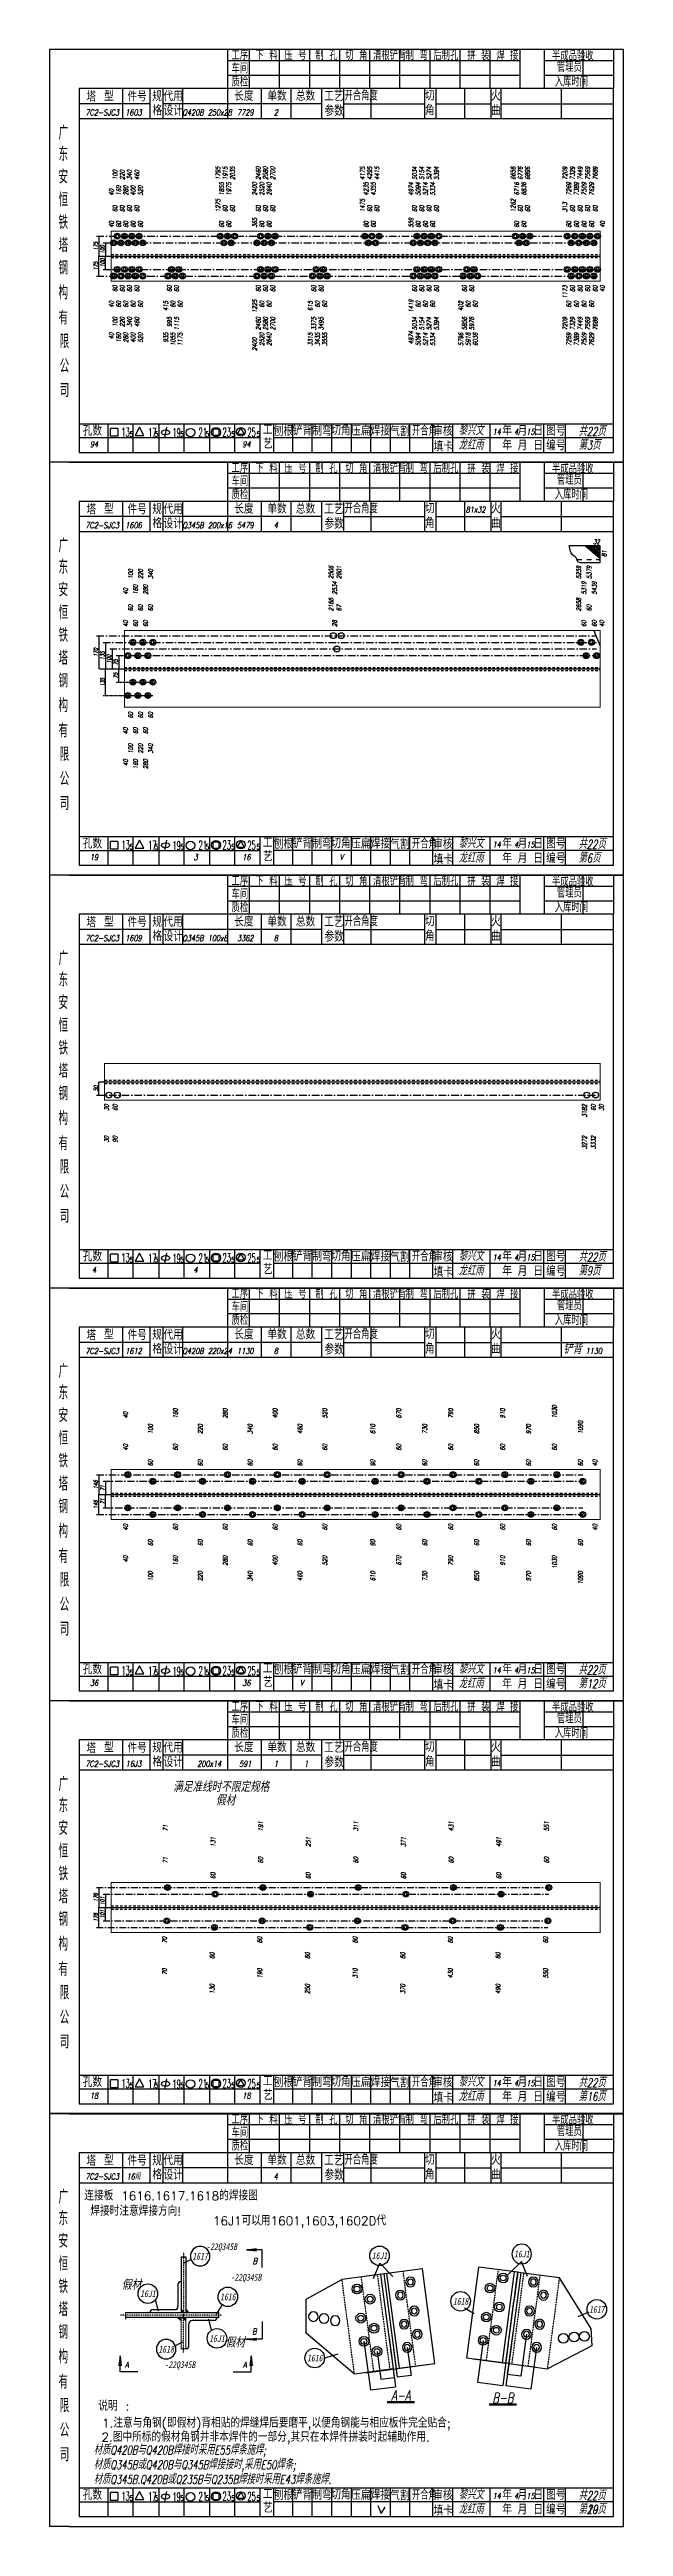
# Model space of a CAD drawing. Header units: millimetres. Extents: x -1378 to 644, y -1773 to 1979.
# Drawn here: x -247 to 46, y 501 to 1768 of the extents above; entities that cross this region are included whole.
import ezdxf
from ezdxf.enums import TextEntityAlignment as Align

# ---------------------------------------------------------------- set-up
doc = ezdxf.new("R2010")
doc.units = ezdxf.units.MM
for name, pattern in [('CENTER', [50.8, 31.75, -6.35, 6.35, -6.35]), ('LPY8', [0.009, 0.005, -0.004]), ('LPY9', [0.025, 0.015, -0.005, 0, -0.005])]:
    doc.linetypes.add(name, pattern=pattern)
for name, color, linetype in [('1', 7, 'Continuous'), ('19', 7, 'Continuous'), ('2', 7, 'Continuous'), ('21', 7, 'Continuous'), ('22', 7, 'Continuous'), ('6', 7, 'Continuous')]:
    doc.layers.add(name, color=color, linetype=linetype)
doc.styles.add('hz', font='txt.shx', dxfattribs={"width": 0.7, "oblique": 12, "bigfont": 'hztxt.shx'})
doc.dimstyles.new('ISO-25', dxfattribs={"dimscale": 0.001, "dimtxt": 2.5, "dimasz": 2.5, "dimexe": 1.25, "dimexo": 0.625, "dimtad": 1, "dimtxsty": 'Standard', "dimcen": 2.5, "dimadec": 0, "dimazin": 0, "dimtfac": 1, "dimtmove": 0, "dimatfit": 3, "dimfxl": 0, "dimarcsym": 0})

msp = doc.modelspace()

# ---------------------------------------------------------------- texts
at = {"color": 134, "style": 'hz', "oblique": 12, "width": 0.7}
for s, p in [('满足准线时不限定规格', (-134.952, 876.8345, 0.0422)), ('假材', (-152.3166, 869.9243, 0.0422))]:
    msp.add_text(s, height=5.4, dxfattribs=at).set_placement(p, align=Align.RIGHT)
at = {"color": 25, "style": 'hz'}
for s, p in [('连接板 1616.1617.1618的焊接图', (-229.5069, 667.9541)), ('焊接时注意焊接方向!', (-226.4338, 660.1149)), ('16J1可以用1601,1603,1602D代', (-163.6905, 655.1598)), ('说明 :', (-222.3504, 560.3633)), ('2.图中所标的假材角钢并非本焊件的一部分,其只在本焊件拼装时起辅助作用.', (-220.734, 544.4912)), ('1.注意与角钢(即假材)背相贴的焊缝焊后要磨平,以便角钢能与相应板件完全贴合;', (-220.4067, 551.7104))]:
    msp.add_text(s, height=4.5, dxfattribs=at).set_placement(p)
at = {"layer": '1', "color": 6, "style": 'hz', "oblique": 12, "width": 0.7}
for s, p in [('7C2-SJC3', (-220.3347, 1734.5526)), ('1603', (-204.3347, 1734.5526)), ('Q420B 250x28', (-166.6347, 1734.5526)), ('7729', (-147.1347, 1734.5526)), ('2', (-131.4347, 1734.5526)), ('7C2-SJC3', (-220.3347, 1100.9526)), ('1612', (-204.3347, 1100.9526)), ('Q420B 220x24', (-166.6347, 1100.9526)), ('1130', (-147.1347, 1100.9526)), ('8', (-131.4347, 1100.9526))]:
    msp.add_text(s, height=3, dxfattribs=at).set_placement(p, align=Align.CENTER)
at = {"layer": '1', "color": 7, "style": 'hz', "oblique": 12, "width": 0.7}
for s, p in [('100', (-212.6417, 1701.5526)), ('220', (-208.9417, 1701.5526)), ('340', (-205.2417, 1701.5526)), ('460', (-201.4394, 1701.5526)), ('1795', (-159.952, 1701.5526)), ('1855', (-158.102, 1693.5526)), ('1915', (-156.252, 1701.5526)), ('1975', (-154.402, 1693.5526)), ('2035', (-152.552, 1701.5526)), ('2400', (-141.1506, 1693.5526)), ('2460', (-139.3006, 1701.5526)), ('2520', (-137.4506, 1693.5526)), ('2580', (-135.6006, 1701.5526)), ('2640', (-133.7506, 1693.5526)), ('2700', (-131.9006, 1701.5526)), ('4175', (-85.9894, 1701.5526)), ('4235', (-84.1394, 1693.5526)), ('4295', (-82.2894, 1701.5526)), ('4355', (-80.4394, 1693.5526)), ('4415', (-78.5894, 1701.5526)), ('4974', (-61.1591, 1693.5526)), ('5034', (-59.3091, 1701.5526)), ('5094', (-57.4591, 1693.5526)), ('5154', (-55.6091, 1701.5526)), ('5214', (-53.7591, 1693.5526)), ('5274', (-51.9091, 1701.5526)), ('5334', (-50.0591, 1693.5526)), ('5394', (-48.1069, 1701.5526)), ('6656', (-8.8881, 1701.5526)), ('6716', (-7.0381, 1693.5526)), ('6776', (-5.1881, 1701.5526)), ('6836', (-3.3381, 1693.5526)), ('6896', (-1.4881, 1701.5526)), ('7209', (17.632, 1701.5526)), ('7269', (19.6666, 1693.5526)), ('7329', (21.5166, 1701.5526)), ('7389', (23.5512, 1693.5526)), ('7449', (25.4012, 1701.5526)), ('7509', (27.4358, 1693.5526)), ('7569', (29.2858, 1701.5526)), ('7629', (31.3204, 1693.5526)), ('7689', (33.1704, 1701.5526)), ('40', (-214.4917, 1693.5526)), ('60', (-212.6417, 1685.0526)), ('160', (-210.7917, 1693.5526)), ('60', (-208.9417, 1685.0526)), ('280', (-207.0917, 1693.5526)), ('60', (-205.2417, 1685.0526)), ('400', (-203.3917, 1693.5526)), ('60', (-201.4394, 1685.0526)), ('520', (-199.5894, 1693.5526)), ('1275', (-159.952, 1685.0526)), ('60', (-156.252, 1685.0526)), ('60', (-152.552, 1685.0526)), ('60', (-139.3006, 1685.0526)), ('60', (-135.6006, 1685.0526)), ('60', (-131.9006, 1685.0526)), ('1475', (-85.9894, 1685.0526)), ('60', (-82.2894, 1685.0526)), ('60', (-78.5894, 1685.0526)), ('60', (-59.3091, 1685.0526)), ('60', (-55.6091, 1685.0526)), ('60', (-51.9091, 1685.0526)), ('60', (-48.1069, 1685.0526)), ('1262', (-8.8881, 1685.0526)), ('60', (-5.1881, 1685.0526)), ('60', (-1.4881, 1685.0526)), ('313', (17.632, 1685.0526)), ('60', (21.5166, 1685.0526)), ('60', (25.4012, 1685.0526)), ('60', (29.2858, 1685.0526)), ('60', (33.1704, 1685.0526)), ('40', (-214.4917, 1677.0526)), ('60', (-210.7917, 1677.0526)), ('60', (-207.0917, 1677.0526)), ('60', (-203.3917, 1677.0526)), ('60', (-199.5894, 1677.0526)), ('60', (-158.102, 1677.0526)), ('60', (-154.402, 1677.0526)), ('365', (-141.1506, 1677.0526)), ('60', (-137.4506, 1677.0526)), ('60', (-133.7506, 1677.0526)), ('60', (-84.1394, 1677.0526)), ('60', (-80.4394, 1677.0526)), ('559', (-61.1591, 1677.0526)), ('60', (-57.4591, 1677.0526)), ('60', (-53.7591, 1677.0526)), ('60', (-50.0591, 1677.0526)), ('60', (-7.0381, 1677.0526)), ('60', (-3.3381, 1677.0526)), ('60', (19.6666, 1677.0526)), ('60', (23.5512, 1677.0526)), ('60', (27.4358, 1677.0526)), ('60', (31.3204, 1677.0526)), ('40', (36.8178, 1677.0526)), ('81', (37.7653, 1508.6526)), ('100', (-204.67, 1497.3526)), ('220', (-199.5524, 1497.3526)), ('340', (-194.4347, 1497.3526)), ('2506', (-102.0609, 1497.3526)), ('2601', (-98.0094, 1497.3526)), ('5259', (24.6919, 1497.3526)), ('5379', (30.0228, 1497.3526)), ('40', (-207.2288, 1489.3526)), ('60', (-204.67, 1480.8526)), ('160', (-202.1112, 1489.3526)), ('60', (-199.5524, 1480.8526)), ('280', (-196.9935, 1489.3526)), ('60', (-194.4347, 1480.8526)), ('2166', (-102.0609, 1480.8526)), ('2534', (-100.2109, 1489.3526)), ('67', (-98.0094, 1480.8526)), ('2658', (24.6919, 1480.8526)), ('5319', (27.3574, 1489.3526)), ('60', (30.0228, 1480.8526)), ('5439', (32.6883, 1489.3526)), ('40', (-207.2288, 1472.8526)), ('60', (-202.1112, 1472.8526)), ('60', (-196.9935, 1472.8526)), ('28', (-100.2109, 1472.8526)), ('60', (27.3574, 1472.8526)), ('60', (32.6883, 1472.8526)), ('40', (36.5768, 1472.8526)), ('40', (-207.2324, 1067.9526)), ('160', (-181.7252, 1067.9526)), ('280', (-156.2181, 1067.9526)), ('400', (-130.711, 1067.9526)), ('520', (-105.2039, 1067.9526)), ('670', (-67.3861, 1067.9526)), ('790', (-40.8162, 1067.9526)), ('910', (-14.2462, 1067.9526)), ('1030', (12.3237, 1067.9526)), ('1090', (25.6086, 1059.9526)), ('40', (-207.2324, 1051.4526)), ('100', (-194.4788, 1059.9526)), ('60', (-181.7252, 1051.4526)), ('220', (-168.9717, 1059.9526)), ('60', (-156.2181, 1051.4526)), ('340', (-143.4646, 1059.9526)), ('60', (-130.711, 1051.4526)), ('460', (-117.9575, 1059.9526)), ('60', (-105.2039, 1051.4526)), ('610', (-80.671, 1059.9526)), ('60', (-67.3861, 1051.4526)), ('730', (-54.1011, 1059.9526)), ('60', (-40.8162, 1051.4526)), ('850', (-27.5312, 1059.9526)), ('60', (-14.2462, 1051.4526)), ('970', (-0.9613, 1059.9526)), ('60', (12.3237, 1051.4526)), ('60', (-194.4788, 1043.4526)), ('60', (-168.9717, 1043.4526)), ('60', (-143.4646, 1043.4526)), ('60', (-117.9575, 1043.4526)), ('90', (-80.671, 1043.4526)), ('60', (-54.1011, 1043.4526)), ('60', (-27.5312, 1043.4526)), ('60', (-0.9613, 1043.4526)), ('60', (25.6086, 1043.4526)), ('40', (33.0369, 1043.4526)), ('71', (-186.8792, 856.7526)), ('131', (-162.4942, 848.7526)), ('191', (-138.1092, 856.7526)), ('251', (-113.7243, 848.7526)), ('311', (-89.3393, 856.7526)), ('371', (-64.9543, 848.7526)), ('431', (-40.5693, 856.7526)), ('491', (-16.1844, 848.7526)), ('551', (8.2006, 856.7526)), ('71', (-186.8792, 840.2526)), ('60', (-138.1092, 840.2526)), ('60', (-89.3393, 840.2526)), ('60', (-40.5693, 840.2526)), ('60', (8.2006, 840.2526)), ('60', (-162.4942, 832.2526)), ('60', (-113.7243, 832.2526)), ('60', (-64.9543, 832.2526)), ('60', (-16.1844, 832.2526))]:
    msp.add_text(s, height=2.3, rotation=90, dxfattribs=at).set_placement(p)
for s, p in [('60', (-212.6417, 1647.5526)), ('60', (-208.9417, 1647.5526)), ('60', (-205.2417, 1647.5526)), ('60', (-201.4394, 1647.5526)), ('60', (-184.828, 1647.5526)), ('60', (-181.128, 1647.5526)), ('60', (-139.3006, 1647.5526)), ('60', (-135.6006, 1647.5526)), ('60', (-131.9006, 1647.5526)), ('60', (-110.8654, 1647.5526)), ('60', (-107.1654, 1647.5526)), ('60', (-59.3091, 1647.5526)), ('60', (-55.6091, 1647.5526)), ('60', (-51.9091, 1647.5526)), ('60', (-48.1069, 1647.5526)), ('60', (-33.764, 1647.5526)), ('60', (-30.064, 1647.5526)), ('1173', (17.632, 1647.5526)), ('60', (21.5166, 1647.5526)), ('60', (25.4012, 1647.5526)), ('60', (29.2858, 1647.5526)), ('60', (33.1704, 1647.5526)), ('40', (36.8178, 1647.5526)), ('40', (-214.4917, 1639.5526)), ('60', (-210.7917, 1639.5526)), ('60', (-207.0917, 1639.5526)), ('60', (-203.3917, 1639.5526)), ('60', (-199.5894, 1639.5526)), ('415', (-186.678, 1639.5526)), ('60', (-182.978, 1639.5526)), ('60', (-179.278, 1639.5526)), ('1225', (-141.1506, 1640.2634)), ('60', (-137.4506, 1639.5526)), ('60', (-133.7506, 1639.5526)), ('615', (-112.7154, 1639.5526)), ('60', (-109.0154, 1639.5526)), ('60', (-105.3154, 1639.5526)), ('1419', (-61.1591, 1640.3819)), ('60', (-57.4591, 1639.5526)), ('60', (-53.7591, 1639.5526)), ('60', (-50.0591, 1639.5526)), ('402', (-35.614, 1639.5526)), ('60', (-31.914, 1639.5526)), ('60', (-28.214, 1639.5526)), ('60', (19.6666, 1639.5526)), ('60', (23.5512, 1639.5526)), ('60', (27.4358, 1639.5526)), ('60', (31.3204, 1639.5526)), ('40', (-214.4917, 1623.3526)), ('100', (-212.6417, 1631.3526)), ('160', (-210.7917, 1623.3526)), ('220', (-208.9417, 1631.3526)), ('280', (-207.0917, 1623.3526)), ('340', (-205.2417, 1631.3526)), ('400', (-203.3917, 1623.3526)), ('460', (-201.4394, 1631.3526)), ('520', (-199.5894, 1623.3526)), ('935', (-186.678, 1623.3526)), ('995', (-184.828, 1631.3526)), ('1055', (-182.978, 1623.3526)), ('1115', (-181.128, 1631.3526)), ('1175', (-179.278, 1623.3526)), ('2460', (-139.3006, 1631.3526)), ('2520', (-137.4506, 1623.3526)), ('2580', (-135.6006, 1631.3526)), ('2640', (-133.7506, 1623.3526)), ('2700', (-131.9006, 1631.3526)), ('3315', (-112.7154, 1623.3526)), ('3375', (-110.8654, 1631.3526)), ('3435', (-109.0154, 1623.3526)), ('3495', (-107.1654, 1631.3526)), ('3555', (-105.3154, 1623.3526)), ('4974', (-61.1591, 1624.1819)), ('5034', (-59.3091, 1631.3526)), ('5094', (-57.4591, 1623.3526)), ('5154', (-55.6091, 1631.3526)), ('5214', (-53.7591, 1623.3526)), ('5274', (-51.9091, 1631.3526)), ('5334', (-50.0591, 1623.3526)), ('5394', (-48.1069, 1631.3526)), ('5796', (-35.614, 1623.3526)), ('5856', (-33.764, 1631.3526)), ('5916', (-31.914, 1623.3526)), ('5976', (-30.064, 1631.3526)), ('6036', (-28.214, 1623.3526)), ('7209', (17.632, 1631.3526)), ('7269', (19.6666, 1623.3526)), ('7329', (21.5166, 1631.3526)), ('7389', (23.5512, 1623.3526)), ('7449', (25.4012, 1631.3526)), ('7509', (27.4358, 1623.3526)), ('7569', (29.2858, 1631.3526)), ('7629', (31.3204, 1623.3526)), ('7689', (33.1704, 1631.3526)), ('2400', (-141.1506, 1620.8012)), ('40', (-207.2288, 1421.3526)), ('60', (-204.67, 1429.3526)), ('60', (-202.1112, 1421.3526)), ('60', (-199.5524, 1429.3526)), ('60', (-196.9935, 1421.3526)), ('60', (-194.4347, 1429.3526)), ('100', (-204.67, 1413.1526)), ('220', (-199.5524, 1413.1526)), ('340', (-194.4347, 1413.1526)), ('40', (-207.2288, 1405.1526)), ('160', (-202.1112, 1405.1526)), ('280', (-196.9935, 1405.1526)), ('30', (-216.9623, 1228.6526)), ('60', (-212.6175, 1228.6526)), ('3182', (27.6764, 1228.6526)), ('60', (32.2023, 1228.6526)), ('30', (36.3338, 1228.6526)), ('30', (-216.9623, 1212.4526)), ('90', (-212.6175, 1212.4526)), ('3272', (27.6764, 1212.4526)), ('3332', (32.2023, 1212.4526)), ('40', (-207.2324, 1013.9526)), ('60', (-181.7252, 1013.9526)), ('60', (-156.2181, 1013.9526)), ('60', (-130.711, 1013.9526)), ('60', (-105.2039, 1013.9526)), ('60', (-67.3861, 1013.9526)), ('60', (-40.8162, 1013.9526)), ('60', (-14.2462, 1013.9526)), ('60', (12.3237, 1013.9526)), ('40', (33.0369, 1013.9526)), ('60', (-194.4788, 1005.9526)), ('60', (-168.9717, 1005.9526)), ('60', (-143.4646, 1005.9526)), ('60', (-117.9575, 1005.9526)), ('90', (-80.671, 1005.9526)), ('60', (-54.1011, 1005.9526)), ('60', (-27.5312, 1005.9526)), ('60', (-0.9613, 1005.9526)), ('60', (25.6086, 1005.9526)), ('40', (-207.2324, 997.7526)), ('100', (-194.4788, 989.7526)), ('160', (-181.7252, 997.7526)), ('220', (-168.9717, 989.7526)), ('280', (-156.2181, 997.7526)), ('340', (-143.4646, 989.7526)), ('400', (-130.711, 997.7526)), ('460', (-117.9575, 989.7526)), ('520', (-105.2039, 997.7526)), ('610', (-80.671, 989.7526)), ('670', (-67.3861, 997.7526)), ('730', (-54.1011, 989.7526)), ('790', (-40.8162, 997.7526)), ('850', (-27.5312, 989.7526)), ('910', (-14.2462, 997.7526)), ('970', (-0.9613, 989.7526)), ('1030', (12.3237, 997.7526)), ('1090', (25.6086, 989.7526)), ('70', (-187.2856, 802.7526)), ('60', (-138.5157, 802.7526)), ('60', (-89.7457, 802.7526)), ('60', (-40.9758, 802.7526)), ('60', (7.7942, 802.7526)), ('70', (-187.2856, 786.5526)), ('60', (-162.9006, 794.7526)), ('190', (-138.5157, 786.5526)), ('60', (-114.1307, 794.7526)), ('310', (-89.7457, 786.5526)), ('60', (-65.3607, 794.7526)), ('430', (-40.9758, 786.5526)), ('60', (-16.5908, 794.7526)), ('550', (7.7942, 786.5526)), ('130', (-162.9006, 778.5526)), ('250', (-114.1307, 778.5526)), ('370', (-65.3607, 778.5526)), ('490', (-16.5908, 778.5526))]:
    msp.add_text(s, height=2.3, rotation=90, dxfattribs=at).set_placement(p, align=Align.RIGHT)
for s, height, p in [('黎兴文', 4.5, (-31.5347, 1570.9526)), ('14', 3, (-18.4347, 1571.1526)), ('4', 3, (-8.4347, 1571.1526)), ('15', 3, (-1.1347, 1571.1526)), ('94', 3, (-224.5347, 1564.7526)), ('94', 3, (-146.5347, 1564.7526)), ('龙红雨', 4.5, (-31.5347, 1563.5526)), ('81x32', 3, (-29.2347, 1531.3526)), ('7C2-SJC3', 3, (-220.3347, 1523.3526)), ('1606', 3, (-204.3347, 1523.3526)), ('Q345B 200x16', 3, (-166.6347, 1523.3526)), ('5479', 3, (-147.1347, 1523.3526)), ('4', 3, (-131.4347, 1523.3526)), ('19', 3, (-224.5347, 1353.5526)), ('3', 3, (-172.5347, 1353.5526)), ('16', 3, (-146.5347, 1353.5526)), ('V', 3, (-97.8347, 1353.6526)), ('龙红雨', 4.5, (-31.5347, 1352.3526)), ('黎兴文', 4.5, (-31.5347, 1359.7526)), ('14', 3, (-18.4347, 1359.9526)), ('4', 3, (-8.4347, 1359.9526)), ('15', 3, (-1.1347, 1359.9526)), ('7C2-SJC3', 3, (-220.3347, 1312.1526)), ('1609', 3, (-204.3347, 1312.1526)), ('Q345B 100x8 ', 3, (-166.6347, 1312.1526)), ('3362', 3, (-147.1347, 1312.1526)), ('8', 3, (-131.4347, 1312.1526)), ('黎兴文', 4.5, (-31.5347, 1148.5526)), ('4', 3, (-224.5347, 1142.3526)), ('4', 3, (-172.5347, 1142.3526)), ('龙红雨', 4.5, (-31.5347, 1141.1526)), ('14', 3, (-18.4347, 1148.7526)), ('4', 3, (-8.4347, 1148.7526)), ('15', 3, (-1.1347, 1148.7526)), ('黎兴文', 4.5, (-31.5347, 937.3526)), ('14', 3, (-18.4347, 937.5526)), ('4', 3, (-8.4347, 937.5526)), ('15', 3, (-1.1347, 937.5526)), ('36', 3, (-224.5347, 931.1526)), ('36', 3, (-146.5347, 931.1526)), ('V', 3, (-118.1347, 931.2526)), ('龙红雨', 4.5, (-31.5347, 929.9526)), ('7C2-SJC3', 3, (-220.3347, 889.7526)), ('16J3', 3, (-204.3347, 889.7526)), (' 200x14', 3, (-166.6347, 889.7526)), ('591', 3, (-147.1347, 889.7526)), ('1', 3, (-131.4347, 889.7526)), ('1', 3, (-115.9631, 889.7526)), ('18', 3, (-224.5347, 719.9526)), ('18', 3, (-146.5347, 719.9526)), ('龙红雨', 4.5, (-31.5347, 718.7526)), ('黎兴文', 4.5, (-31.5347, 726.1526)), ('14', 3, (-18.4347, 726.3526)), ('4', 3, (-8.4347, 726.3526)), ('15', 3, (-1.1347, 726.3526)), ('7C2-SJC3', 3, (-220.3347, 678.5866)), ('B', 3, (-142.199, 635.3431)), ('假材', 5.28, (-205.382, 622.1705, 2.216)), ('假材', 5.28, (-152.2673, 592.7026)), ('B', 3, (-142.4675, 599.3206)), ('A', 3, (-207.7857, 582.3258)), ('A', 3, (-147.3464, 582.3258)), ('A-A', 5.28, (-67.4998, 565.5059)), ('B-B', 5.28, (-15.2767, 564.225)), ('黎兴文', 4.5, (-31.5347, 514.9866)), ('龙红雨', 4.5, (-31.5347, 507.5866)), ('14', 3, (-18.4347, 515.1866)), ('4', 3, (-8.4347, 515.1866)), ('15', 3, (-1.1347, 515.1866))]:
    msp.add_text(s, height=height, dxfattribs=at).set_placement(p, align=Align.CENTER)
for s, height, p in [('共22页', 4.5, (23.4653, 1570.5526)), ('第3页', 4.5, (23.4653, 1563.5526)), ('32', 2.3, (30.9653, 1515.2526)), ('共22页', 4.5, (23.4653, 1359.3526)), ('第6页', 4.5, (23.4653, 1352.3526)), ('共22页', 4.5, (23.4653, 1148.1526)), ('第9页', 4.5, (23.4653, 1141.1526)), ('铲背', 5, (15.6653, 1100.9526)), (' 1130', 3, (24.8653, 1100.9526)), ('共22页', 4.5, (23.4653, 936.9526)), ('第12页', 4.5, (23.4653, 929.9526)), ('共22页', 4.5, (23.4653, 725.7526)), ('第16页', 4.5, (23.4653, 718.7526)), ('共22页', 4.5, (23.4653, 514.5866)), ('共22页', 4.5, (23.4653, 514.5866)), ('第19页', 4.5, (23.4653, 507.5866)), ('第20页', 4.5, (23.4653, 507.5866))]:
    msp.add_text(s, height=height, dxfattribs=at).set_placement(p)
at = {"layer": '1', "color": 134, "style": 'hz', "oblique": 12, "width": 0.7}
for s, p in [('16段', (-204.3347, 678.5866)), ('4', (-131.5084, 678.5866))]:
    msp.add_text(s, height=3, dxfattribs=at).set_placement(p, align=Align.CENTER)
at = {"layer": '1', "insert": (-224.7475, 542.4141), "char_height": 4.5, "width": 189.1, "attachment_point": 1, "style": 'hz'}
msp.add_mtext('材质Q420B与Q420B焊接时采用E55焊条施焊;\\P材质Q345B或Q420B与Q345B焊接接时,采用E50焊条;\\P材质Q345B.Q420B或Q235B与Q235B焊接时采用E43焊条施焊.', dxfattribs=at)
at = {"layer": '2', "color": 7, "style": 'hz', "oblique": 12, "width": 0.7}
for s, p in [('175', (-222.6347, 1667.6526)), ('100', (-219.2347, 1665.9526)), ('100', (-219.2347, 1659.1526)), ('175', (-222.6347, 1657.4526)), ('170', (-222.6347, 1459.8526)), ('135', (-219.2347, 1458.1526)), ('100', (-215.8347, 1456.4526)), ('135', (-219.2347, 1444.5526)), ('75', (-212.4347, 1454.7526)), ('75', (-212.4347, 1447.9526)), ('50', (-222.6347, 1236.7526)), ('146', (-222.6347, 1034.0526)), ('71', (-219.2347, 1032.3526)), ('71', (-219.2347, 1025.5526)), ('146', (-222.6347, 1023.8526)), ('176', (-222.6347, 822.8526)), ('176', (-222.6347, 812.6526)), ('101', (-219.2347, 821.1526)), ('101', (-219.2347, 814.3526))]:
    msp.add_text(s, height=2, rotation=90, dxfattribs=at).set_placement(p, align=Align.CENTER)
at = {"layer": '22', "color": 132, "extrusion": (-5.63321e-05, 5.63208e-05, 1), "oblique": 12, "width": 0.7}
msp.add_text('1617', height=3.44828, rotation=0.0000467, dxfattribs=at).set_placement((-170.2388, 637.6217, 0.0405), align=Align.CENTER)
at = {"layer": '22', "color": 132, "oblique": 12, "width": 0.7}
for p in [(-167.1077, 642.5066, 1.4273), (-154.6589, 626.7995, 1.4273), (-188.4752, 582.1657, 1.4273)]:
    msp.add_text('-22Q345B', height=3.44828, rotation=359.9989923, dxfattribs=at).set_placement(p)
at = {"layer": '22', "color": 132, "extrusion": (-0.000847991, -2.78371e-05, 1), "oblique": 12, "width": 0.7}
for s, p in [('16J1', (-78.4375, 637.8387, -0.2274)), ('16J1', (-197.0123, 618.4526, -0.1263)), ('1616', (-156.0667, 616.8345, -0.161)), ('16J1', (-161.6449, 595.5584, -0.1557)), ('1616', (-111.5708, 585.5282, -0.1979))]:
    msp.add_text(s, height=3.44828, rotation=359.9999211, dxfattribs=at).set_placement(p, align=Align.CENTER)
at = {"layer": '22', "color": 132, "extrusion": (0.000847991, -2.78371e-05, 1), "oblique": 12, "width": 0.7}
msp.add_text('16J1', height=3.44828, rotation=0.0000789, dxfattribs=at).set_placement((-5.609, 638.7454, -0.2987), align=Align.CENTER)
at = {"layer": '22', "color": 132, "extrusion": (0.012063, -0.001514, 0.999926), "oblique": 12, "width": 0.7}
msp.add_text('1618', height=3.44828, rotation=0.0010077, dxfattribs=at).set_placement((-36.9001, 614.5496, -1.171), align=Align.CENTER)
at = {"layer": '22', "color": 132, "extrusion": (5.63321e-05, 5.63208e-05, 1), "oblique": 12, "width": 0.7}
msp.add_text('1617', height=3.44828, rotation=359.9999533, dxfattribs=at).set_placement((32.8066, 610.4528, 0.0312), align=Align.CENTER)
at = {"layer": '22', "color": 132, "extrusion": (-0.012063, -0.001514, 0.999926), "oblique": 12, "width": 0.7}
msp.add_text('1618', height=3.44828, rotation=359.9989923, dxfattribs=at).set_placement((-187.623, 590.0531, 1.5748), align=Align.CENTER)

# ---------------------------------------------------------------- blocks, each defined once
blk = doc.blocks.new('xytfsc')
at = {"color": 243}
for p, q in [((-0.0818, 0.1757), (-0.0818, -0.0355)), ((0.212, 0.1757), (-0.0818, 0.1757)), ((0.0093, 0.1757), (0.0093, 0.1557)), ((0.159, 0.1699), (0.0093, 0.1699)), ((0.0204, 0.1757), (0.0204, 0.1557)), ((0.0358, 0.1757), (0.0358, 0.1557)), ((0.0512, 0.1757), (0.0512, 0.1557)), ((0.0666, 0.1757), (0.0666, 0.1557)), ((0.082, 0.1757), (0.082, 0.1557)), ((0.0974, 0.1757), (0.0974, 0.1557)), ((0.1128, 0.1757), (0.1128, 0.1557)), ((0.1282, 0.1757), (0.1282, 0.1557)), ((0.1436, 0.1757), (0.1436, 0.1557)), ((0.159, 0.1757), (0.159, 0.1557)), ((0.159, 0.1757), (0.159, 0.1557)), ((0.1714, 0.1757), (0.1714, 0.1557)), ((0.2069, 0.1699), (0.1714, 0.1699)), ((0.1912, 0.1757), (0.1912, 0.1557)), ((0.2069, 0.1757), (0.2069, 0.1557)), ((0.212, 0.1457), (0.212, 0.1757)), ((-0.0667, 0.1557), (-0.0667, -0.0304)), ((0.2069, 0.1557), (-0.0667, 0.1557)), ((-0.0445, 0.1557), (-0.0445, 0.1402)), ((-0.0138, 0.1558), (-0.0138, 0.1403)), ((0.159, 0.1624), (0.0093, 0.1624)), ((0.0093, 0.1557), (0.0093, 0.1402)), ((0.0266, 0.1558), (0.0266, 0.1403)), ((0.0417, 0.1558), (0.0417, 0.1403)), ((0.0575, 0.1557), (0.0575, 0.1402)), ((0.0686, 0.1557), (0.0686, 0.1402)), ((0.0826, 0.1557), (0.0826, 0.1402)), ((0.1101, 0.1557), (0.1101, 0.1402)), ((0.1159, 0.1557), (0.1159, 0.1402)), ((0.1306, 0.1557), (0.1306, 0.1402)), ((0.1441, 0.1557), (0.1441, 0.1402)), ((0.1492, 0.1557), (0.1492, 0.1402)), ((0.2069, 0.1624), (0.1714, 0.1624)), ((0.1801, 0.1557), (0.1801, 0.1402)), ((0.2069, -0.0304), (0.2069, 0.1557)), ((-0.0302, 0.1479), (-0.0667, 0.1479)), ((0.2071, 0.1402), (-0.0667, 0.1402)), ((0.0575, 0.1479), (-0.0237, 0.1479)), ((0.0686, 0.1479), (0.1101, 0.1479)), ((0.1159, 0.1479), (0.1441, 0.1479)), ((0.1492, 0.1479), (0.2071, 0.1479)), ((0.212, -0.0355), (0.212, 0.1457)), ((-0.0667, -0.0158), (0.2069, -0.0158)), ((0.0261, -0.023), (-0.0667, -0.023)), ((-0.0519, -0.0158), (-0.0519, -0.0304)), ((-0.0505, -0.0222), (-0.0505, -0.0182)), ((-0.0469, -0.0182), (-0.0505, -0.0182)), ((-0.0469, -0.0222), (-0.0505, -0.0222)), ((-0.0469, -0.0182), (-0.0469, -0.0222)), ((-0.0389, -0.0304), (-0.0389, -0.0158)), ((-0.0357, -0.0176), (-0.038, -0.0217)), ((-0.038, -0.0217), (-0.0335, -0.0217)), ((-0.0335, -0.0217), (-0.0357, -0.0176)), ((-0.0259, -0.0158), (-0.0259, -0.0304)), ((-0.022, -0.0176), (-0.0229, -0.023)), ((-0.0129, -0.0304), (-0.0129, -0.0158)), ((0.0001, -0.0158), (0.0001, -0.0304)), ((0.0048, -0.0186), (0.0019, -0.0186)), ((0.0019, -0.0218), (0.0019, -0.0186)), ((0.0048, -0.0218), (0.0019, -0.0218)), ((0.0048, -0.0186), (0.0048, -0.0218)), ((0.0131, -0.0303), (0.0131, -0.0158)), ((0.0161, -0.0178), (0.0143, -0.021)), ((0.0143, -0.0211), (0.0179, -0.0211)), ((0.0179, -0.021), (0.0161, -0.0178)), ((0.0329, -0.0228), (0.2069, -0.0228)), ((0.0427, -0.0304), (0.0427, -0.0157)), ((0.0527, -0.0304), (0.0527, -0.0157)), ((0.0627, -0.0304), (0.0627, -0.0157)), ((0.0727, -0.0304), (0.0727, -0.0157)), ((0.0827, -0.0304), (0.0827, -0.0157)), ((0.0927, -0.0304), (0.0927, -0.0157)), ((0.1027, -0.0304), (0.1027, -0.0157)), ((0.1144, -0.0305), (0.1144, -0.0159)), ((0.1246, -0.0305), (0.1246, -0.0159)), ((0.1438, -0.0304), (0.1438, -0.0158)), ((0.1713, -0.0304), (0.1713, -0.0158)), ((0.1823, -0.0304), (0.1823, -0.0158)), ((-0.0718, -0.0355), (-0.0818, -0.0355)), ((-0.0718, -0.0355), (0.212, -0.0355)), ((-0.0667, -0.0304), (0.2069, -0.0304))]:
    blk.add_line(p, q, dxfattribs=at)
at = {"color": 25}
for p, q in [((-0.0302, 0.1401), (-0.0302, 0.1556)), ((-0.0237, 0.1403), (-0.0237, 0.1558)), ((0.0261, -0.0303), (0.0261, -0.0157)), ((0.033, -0.0305), (0.033, -0.0159))]:
    blk.add_line(p, q, dxfattribs=at)
at = {"color": 243}
for centre, radius in [((-0.0096, -0.0203), 0.00218), ((0.0034, -0.0201), 0.00237), ((0.0161, -0.0199), 0.00218)]:
    blk.add_circle(centre, radius, dxfattribs=at)
blk.add_ellipse((-0.0224, -0.0202), major_axis=(-0.00206, -0.00014), ratio=0.631198, dxfattribs=at)
at = {"color": 243, "style": 'hz'}
for s, height, width, p in [('工序', 0.0045, 0.7, (0.0114, 0.1703)), ('车间', 0.0045, 0.7, (0.0114, 0.1636)), ('下 料', 0.0045, 0.7, (0.0236, 0.1703)), ('压 号', 0.0045, 0.7, (0.0384, 0.1703)), ('制 孔', 0.0045, 0.7, (0.0543, 0.1703)), ('切 角', 0.0045, 0.7, (0.0696, 0.1703)), ('清根铲背 ', 0.0045, 0.7, (0.0838, 0.1703)), (' 制 弯', 0.0045, 0.7, (0.0977, 0.1703)), (' 后制孔', 0.0045, 0.7, (0.1119, 0.1703)), ('拼 装', 0.0045, 0.7, (0.1321, 0.1703)), (' 焊 接', 0.0045, 0.7, (0.1441, 0.1703)), ('半成品验收', 0.0045, 0.7, (0.1754, 0.1701)), ('管理员', 0.0045, 0.7, (0.1779, 0.1643)), ('质检', 0.0045, 0.7, (0.0114, 0.1568)), ('工艺', 0.0056, 0.7, (0.0588, 0.1491)), ('开合角度', 0.0045, 0.7, (0.0692, 0.1497)), ('入库时间', 0.0045, 0.7, (0.1768, 0.1568)), ('参数', 0.0056, 0.7, (0.059, 0.1416)), ('广', 0.007, 0.7, (-0.0772, 0.1296)), ('安', 0.007, 0.7, (-0.0772, 0.1071)), ('东', 0.007, 0.7, (-0.0772, 0.1187)), ('恒', 0.007, 0.7, (-0.0772, 0.0954)), ('铁', 0.007, 0.7, (-0.0772, 0.0838)), ('塔', 0.007, 0.7, (-0.0772, 0.0721)), ('钢', 0.007, 0.7, (-0.0772, 0.0605)), ('构', 0.007, 0.7, (-0.0772, 0.0479)), ('有', 0.007, 0.7, (-0.0772, 0.035)), ('限', 0.007, 0.7, (-0.0766, 0.0229)), ('公', 0.007, 0.7, (-0.0766, 0.0103)), ('司', 0.007, 0.7, (-0.0766, -0.0022)), ('13', 0.0045, 0.5, (-0.045, -0.0223)), ('5', 0.00269, 0.6, (-0.0408, -0.0224)), ('17', 0.0045, 0.5, (-0.0313, -0.0225)), ('5', 0.00269, 0.6, (-0.0278, -0.0224)), ('19', 0.0045, 0.5, (-0.0189, -0.0226)), ('5', 0.00269, 0.6, (-0.0148, -0.0224)), ('21', 0.0045, 0.5, (-0.0055, -0.0224)), ('5', 0.00269, 0.6, (-0.0018, -0.0224)), ('23', 0.0045, 0.5, (0.0068, -0.0223)), ('5', 0.00269, 0.6, (0.0112, -0.0224)), ('25', 0.0045, 0.5, (0.0195, -0.0224)), ('5', 0.00269, 0.6, (0.0242, -0.0224)), ('开合角', 0.0045, 0.7, (0.1037, -0.0218))]:
    blk.add_text(s, height=height, dxfattribs=dict(at, width=width)).set_placement(p)
for s, height, p in [('塔', 0.0045, (-0.0629, 0.1491)), ('型', 0.0045, (-0.0539, 0.1494)), ('单数', 0.0045, (0.0297, 0.1495)), ('总数', 0.0045, (0.0443, 0.1495)), ('孔数', 0.0045, (-0.0648, -0.0218)), ('压扁', 0.0048, (0.0725, -0.0219)), ('气割', 0.0048, (0.0925, -0.0221)), ('编号', 0.0045, (0.1724, -0.0293)), ('图号', 0.0045, (0.1724, -0.0218))]:
    blk.add_text(s, height=height, dxfattribs=at).set_placement(p)
at = {"color": 25, "style": 'hz'}
for s, p in [('件号', (-0.0419, 0.1492)), ('规', (-0.0292, 0.1493)), ('代用', (-0.0235, 0.1493)), ('长度', (0.0127, 0.1495)), ('切', (0.1104, 0.1497)), ('火', (0.1442, 0.1496)), ('格', (-0.0291, 0.1421)), ('设计', (-0.0234, 0.1419)), ('角', (0.1104, 0.1422)), ('曲', (0.1442, 0.1421)), ('工', (0.0274, -0.0213)), ('艺', (0.0275, -0.0284)), ('刨根', (0.033, -0.0219)), ('铲背', (0.0427, -0.0217)), ('制弯', (0.0527, -0.0218)), ('切角', (0.0624, -0.0216)), ('焊接', (0.0826, -0.0218)), ('审核', (0.1146, -0.022)), ('填卡', (0.1148, -0.0298)), ('年', (0.15, -0.0217)), ('年', (0.15, -0.0292)), ('月', (0.1578, -0.0218)), ('月', (0.1578, -0.0293)), ('日', (0.1658, -0.0218)), ('日', (0.1658, -0.0293))]:
    blk.add_text(s, height=0.0045, dxfattribs=at).set_placement(p)
blk = doc.blocks.new('li8')
at = {"layer": '21', "color": 7, "linetype": 'LPY8'}
blk.add_line((0, 0), (1, 0), dxfattribs=at)
blk = doc.blocks.new('do')
at = {"color": 211}
for p, q in [((-0.72, -0.41), (0, 0.83)), ((0, 0.83), (0.72, -0.41)), ((-0.72, -0.41), (0.72, -0.41))]:
    blk.add_line(p, q, dxfattribs=at)
blk.add_circle((0, 0), 1, dxfattribs=at)
blk = doc.blocks.new('li9')
at = {"layer": '21', "color": 210, "linetype": 'LPY9'}
blk.add_line((0, 0), (1, 0), dxfattribs=at)
blk = doc.blocks.new('co')
at = {"color": 211}
blk.add_circle((0, 0), 1, dxfattribs=at)
blk = doc.blocks.new('ysw')
at = {"color": 243}
for p, q in [((0, 0.0097), (-0.0175, 0.0097)), ((-0.0104, 0.0016), (-0.0131, 0.0016)), ((0, 0), (-0.0113, 0)), ((-0.0049, 0.0016), (-0.0076, 0.0016)), ((0, 0.0016), (-0.0023, 0.0016)), ((0, 0), (0, 0.0097))]:
    blk.add_line(p, q, dxfattribs=at)
at = {"color": 1}
for p, q in [((-0.0083, 0.0097), (0, 0.0025)), ((-0.0071, 0.0097), (0, 0.0035)), ((-0.006, 0.0097), (0, 0.0045)), ((-0.0047, 0.0097), (0, 0.0055)), ((-0.0036, 0.0097), (0, 0.0065)), ((-0.0025, 0.0097), (0, 0.0076)), ((-0.0013, 0.0097), (0, 0.0086))]:
    blk.add_line(p, q, dxfattribs=at)
at = {"color": 243}
blk.add_open_spline([(-0.0113, 0), (-0.0119, 0.0002), (-0.013, 0.0006), (-0.0131, 0.003), (-0.0168, 0.0046), (-0.0172, 0.0078), (-0.0175, 0.0097)], degree=3, knots=[0, 0, 0, 0, 0.0026033, 0.00435104, 0.0090985, 0.01666132, 0.01666132, 0.01666132, 0.01666132], dxfattribs=at)
blk = doc.blocks.new('d0')
at = {"color": 21}
for radius in [1, 0.6]:
    blk.add_circle((0, 0), radius, dxfattribs=at)
blk = doc.blocks.new('lhbff')
at = {"color": 140}
blk.add_circle((0, 0), 1, dxfattribs=at)
at = {"color": 140, "flags": 1}
for tag, p in [('NO', (2.19, 5.36)), ('J1', (2.19, 5.03)), ('J2', (2.19, 4.69)), ('J3', (2.19, 4.36)), ('J4', (2.19, 4.03)), ('K1', (2.19, 3.69)), ('K2', (2.19, 3.36)), ('K3', (2.19, 3.03)), ('K4', (2.19, 2.69)), ('K5', (2.19, 2.36))]:
    blk.add_attdef(tag, p, '', height=0.2, dxfattribs=at)
blk = doc.blocks.new('c0')
at = {"color": 21}
blk.add_circle((0, 0), 1, dxfattribs=at)
blk = doc.blocks.new('*D41')
at = {"layer": '1', "color": 0, "lineweight": -2}
for p, q in [((-79.7, 590.6), (-77.8, 576.4)), ((-72.7, 591.5), (-70.9, 577.3)), ((-77.8, 576.4), (-70.9, 577.3))]:
    blk.add_line(p, q, dxfattribs=at)
at = {"layer": '1', "color": 0}
for points in [[(-77.8, 576.4), (-77.8, 576.4), (-77.8, 576.4)], [(-70.9, 577.3), (-70.9, 577.3), (-70.9, 577.3)]]:
    blk.add_solid(points, dxfattribs=at)
at = {"layer": 'Defpoints', "color": 0}
for p in [(-79.7, 590.6, -0.3), (-72.7, 591.5, -0.3), (-70.9, 577.3)]:
    blk.add_point(p, dxfattribs=at)
at = {"layer": '1', "color": 0, "insert": (-74.3, 576.9), "char_height": 0.0025, "attachment_point": 5, "rotation": 7.5288}
blk.add_mtext('101', dxfattribs=at)
blk = doc.blocks.new('*D42')
at = {"layer": '1', "color": 0, "lineweight": -2}
for p, q in [((-71.2, 591.8), (-69.3, 577.5)), ((-64.2, 592.7), (-62.3, 578.4)), ((-62.3, 578.4), (-69.3, 577.5))]:
    blk.add_line(p, q, dxfattribs=at)
at = {"layer": '1', "color": 0}
for points in [[(-69.3, 577.5), (-69.3, 577.5), (-69.3, 577.5)], [(-62.3, 578.4), (-62.3, 578.4), (-62.3, 578.4)]]:
    blk.add_solid(points, dxfattribs=at)
at = {"layer": 'Defpoints', "color": 0}
for p in [(-71.2, 591.8, -0.3), (-64.2, 592.7, -0.3), (-69.3, 577.5)]:
    blk.add_point(p, dxfattribs=at)
at = {"layer": '1', "color": 0, "insert": (-65.8, 578), "char_height": 0.0025, "attachment_point": 5, "rotation": 7.5288}
blk.add_mtext('101', dxfattribs=at)
blk = doc.blocks.new('*D44')
at = {"layer": '1', "color": 0, "lineweight": -2}
for p, q in [((-86.4, 595.8), (-83.1, 570.9)), ((-73.5, 597.5), (-70.2, 572.6)), ((-83.1, 570.9), (-70.2, 572.6))]:
    blk.add_line(p, q, dxfattribs=at)
at = {"layer": '1', "color": 0}
for points in [[(-83.1, 570.9), (-83.1, 570.9), (-83.1, 570.9)], [(-70.2, 572.6), (-70.2, 572.6), (-70.2, 572.6)]]:
    blk.add_solid(points, dxfattribs=at)
at = {"layer": 'Defpoints', "color": 0}
for p in [(-86.4, 595.8, -0.3), (-73.5, 597.5, -0.3), (-70.2, 572.6)]:
    blk.add_point(p, dxfattribs=at)
at = {"layer": '1', "color": 0, "insert": (-76.7, 571.8), "char_height": 0.0025, "attachment_point": 5, "rotation": 7.5288}
blk.add_mtext('176', dxfattribs=at)
blk = doc.blocks.new('*D46')
at = {"layer": '1', "color": 0, "lineweight": -2}
for p, q in [((-25.4, 596.3), (-28.2, 574.9)), ((-12.5, 594.6), (-15.3, 573.2)), ((-28.2, 574.9), (-15.3, 573.2))]:
    blk.add_line(p, q, dxfattribs=at)
at = {"layer": '1', "color": 0}
for points in [[(-28.2, 574.9), (-28.2, 574.9), (-28.2, 574.9)], [(-15.3, 573.2), (-15.3, 573.2), (-15.3, 573.2)]]:
    blk.add_solid(points, dxfattribs=at)
at = {"layer": 'Defpoints', "color": 0}
for p in [(-25.4, 596.3, 0), (-12.5, 594.6), (-15.3, 573.2)]:
    blk.add_point(p, dxfattribs=at)
at = {"layer": '1', "color": 0, "insert": (-21.8, 574), "char_height": 0.0025, "attachment_point": 5, "rotation": 352.4719}
blk.add_mtext('176', dxfattribs=at)
blk = doc.blocks.new('*D47')
at = {"layer": '1', "color": 0, "lineweight": -2}
for p, q in [((-10.1, 600.3), (-13, 578.9)), ((-3.2, 599.4), (-6, 578)), ((-6, 578), (-13, 578.9))]:
    blk.add_line(p, q, dxfattribs=at)
at = {"layer": '1', "color": 0}
for points in [[(-13, 578.9), (-13, 578.9), (-13, 578.9)], [(-6, 578), (-6, 578), (-6, 578)]]:
    blk.add_solid(points, dxfattribs=at)
at = {"layer": 'Defpoints', "color": 0}
for p in [(-10.1, 600.3, 0), (-3.2, 599.4, 0), (-13, 578.9)]:
    blk.add_point(p, dxfattribs=at)
at = {"layer": '1', "color": 0, "insert": (-9.5, 578.5), "char_height": 0.0025, "attachment_point": 5, "rotation": 352.4712}
blk.add_mtext('101', dxfattribs=at)
blk = doc.blocks.new('*D48')
at = {"layer": '1', "color": 0, "lineweight": -2}
for p, q in [((-10.9, 594.4), (-13.7, 573)), ((2, 592.7), (-0.9, 571.3)), ((-0.9, 571.3), (-13.7, 573))]:
    blk.add_line(p, q, dxfattribs=at)
at = {"layer": '1', "color": 0}
for points in [[(-13.7, 573), (-13.7, 573), (-13.7, 573)], [(-0.9, 571.3), (-0.9, 571.3), (-0.9, 571.3)]]:
    blk.add_solid(points, dxfattribs=at)
at = {"layer": 'Defpoints', "color": 0}
for p in [(-10.9, 594.4, 0), (2, 592.7, 0), (-13.7, 573)]:
    blk.add_point(p, dxfattribs=at)
at = {"layer": '1', "color": 0, "insert": (-7.3, 572.1), "char_height": 0.0025, "attachment_point": 5, "rotation": 352.4712}
blk.add_mtext('176', dxfattribs=at)

# ---------------------------------------------------------------- dimensions: what is measured, and where the dimension line sits
at = {"layer": '1', "color": 7}
for p1, p2, distance, text, picture, middle in [((-86.4172, 595.7683, -0.2618), (-73.5296, 597.4715, -0.2619), -25.0753, '176', '*D44', (-76.6882, 571.7626)), ((-25.3843, 596.2916, -0.001), (-12.4983, 594.5887), -21.6016, '176', '*D46', (-21.7711, 574.0266)), ((-3.1845, 599.4096, -0.0018), (-10.1238, 600.3268, -0.0013), 21.5986, '101', '*D47', (-9.4839, 578.4576)), ((-79.6828, 590.6061, -0.2616), (-72.7435, 591.5232, -0.2615), -14.3307, '101', '*D41', (-74.3357, 576.8594)), ((-64.2219, 592.6844, -0.2621), (-71.161, 591.7673, -0.2623), 14.3653, '101', '*D42', (-65.8095, 577.9862)), ((1.9776, 592.6752, -0.0015), (-10.91, 594.3785, -0.0008), 21.6013, '176', '*D48', (-7.2963, 572.1136))]:
    dim = msp.add_aligned_dim(p1=p1, p2=p2, distance=distance, text=text, dimstyle='ISO-25', override={"dimzin": 0}, dxfattribs=at)
    dim.commit()
    dim.dimension.update_dxf_attribs({"geometry": picture, "text_midpoint": middle})

# ---------------------------------------------------------------- hatches: boundary and pattern name
at = {"layer": '1'}
h = msp.add_hatch(color=7, dxfattribs=at)
h.paths.add_polyline_path([(-179.9716, 612.2123), (-179.9716, 610.4217), (-178.7716, 610.4217), (-178.7716, 611.0123)])
h.paths.add_polyline_path([(-178.7716, 611.0123), (-178.7716, 610.4217), (-178.181, 610.4217)])
for points in [[(-177.5716, 612.2123), (-177.5716, 610.4217), (-175.781, 610.4217)], [(-179.9716, 606.231), (-179.9716, 608.0217), (-181.7622, 608.0217)]]:
    msp.add_hatch(color=7, dxfattribs=at).paths.add_polyline_path(points)
h = msp.add_hatch(color=7, dxfattribs=at)
h.paths.add_polyline_path([(-177.5716, 606.231), (-177.5716, 608.0217), (-178.7716, 608.0217), (-178.7716, 607.431)])
h.paths.add_polyline_path([(-178.7716, 607.431), (-178.7716, 608.0217), (-179.3622, 608.0217)])

# ---------------------------------------------------------------- linework, layer by layer
for p, q in [((-6.0828, 630.8991, -0.0875), (-7.67, 631.1107, -0.0889)), ((-29.9336, 609.8611), (-34.8975, 612.727)), ((23.2936, 608.5391), (28.6463, 610.8986)), ((-99.7009, 589.182), (-107.1267, 586.9926)), ((-12.2215, 584.4439, -0.0004), (-13.8736, 584.6248, -0.001))]:
    msp.add_line(p, q)
at = {"layer": '1', "color": 7}
for p, q in [((-177.5716, 638.864), (-179.9716, 638.864)), ((-178.3903, 635.9153), (-174.6524, 637.753)), ((-146.5599, 642.6787), (-141.4473, 643.266)), ((-146.5599, 642.6787), (-141.4473, 642.0915)), ((-138.4095, 642.6787), (-146.5599, 642.6787)), ((-138.4095, 633.5928), (-138.4095, 642.6787)), ((-116.0432, 617.3075), (-97.6618, 627.4218, -0.2651)), ((29.8093, 602.5043), (13.7433, 628.2709, -0.0037)), ((-208.4139, 609.4833), (-208.4139, 607.0833)), ((-191.578, 611.2982), (-193.0365, 617.0074)), ((-179.9716, 612.2123), (-178.181, 610.4217)), ((-177.5716, 612.2123), (-175.781, 610.4217)), ((-161.8992, 609.6422), (-158.5927, 614.8418)), ((-160.6472, 608.0217), (-160.6472, 610.4217)), ((-116.0432, 599.9578), (-116.0432, 617.3075)), ((-179.9716, 606.231), (-181.7622, 608.0217)), ((-177.5716, 606.231), (-179.3622, 608.0217)), ((-165.9652, 607.1451), (-164.5067, 601.4359)), ((-146.5599, 596.8993), (-141.4473, 597.4866)), ((-138.4095, 596.8993), (-146.5599, 596.8993)), ((-146.5599, 596.8993), (-141.4473, 596.3121)), ((-138.4095, 605.9852), (-138.4095, 596.8993)), ((-91.2653, 579.0231, -0.2616), (-116.0432, 599.9578)), ((29.8093, 602.5043), (30.3383, 593.4726)), ((-211.1828, 588.3021), (-211.7701, 583.1896)), ((-211.1828, 580.1517), (-211.1828, 588.3021)), ((-211.1828, 588.3021), (-210.5955, 583.1896)), ((-179.3462, 595.2876), (-183.0841, 593.4499)), ((-144.1848, 588.3021), (-144.7721, 583.1896)), ((-144.1848, 588.3021), (-143.5975, 583.1896)), ((-144.1848, 580.1517), (-144.1848, 588.3021)), ((30.3383, 593.4726), (7.5998, 581.7867, 0)), ((-202.0969, 580.1517), (-211.1828, 580.1517)), ((-153.2707, 580.1517), (-144.1848, 580.1517)), ((-74.5355, 565.0503), (-60.4429, 565.0503)), ((-74.5355, 564.5329), (-60.4429, 564.5329)), ((-22.3124, 563.7694), (-8.2198, 563.7694)), ((-22.3124, 563.252), (-8.2198, 563.252)), ((-79.2434, 511.7341), (-77.5276, 507.6919)), ((-77.5276, 507.6919), (-75.4849, 510.9497))]:
    msp.add_line(p, q, dxfattribs=at)
at = {"layer": '1', "color": 134}
for p, q in [((-81.4593, 628.0122), (-78.3296, 635.7973)), ((-78.3296, 635.7973), (-71.5304, 628.9982)), ((-5.717, 636.704), (-12.5161, 629.9048)), ((-2.5873, 628.9188), (-5.717, 636.704))]:
    msp.add_line(p, q, dxfattribs=at)
at = {"layer": '1', "color": 7, "extrusion": (0.000105347, 6.62235e-05, 1)}
for p, q in [((-33.6424, 587.2375, 0.0011), (-27.4964, 633.7401, -0.0026)), ((-15.401, 584.8266, -0.0006), (-9.2561, 631.3211, -0.0043))]:
    msp.add_line(p, q, dxfattribs=at)
at = {"layer": '1', "color": 7, "extrusion": (2.41183e-05, 7.63467e-05, 1)}
msp.add_line((-79.6184, 629.8064, -0.2646), (-97.6618, 627.4218, -0.264), dxfattribs=at)
at = {"layer": '1', "color": 7, "extrusion": (-5.18372e-05, 6.59661e-05, 1)}
for p, q in [((-77.8343, 630.0422, -0.2643), (-71.4377, 581.6436, -0.2608)), ((-71.4376, 581.6427, -0.2608), (-91.2652, 579.0222, -0.2616))]:
    msp.add_line(p, q, dxfattribs=at)
at = {"layer": '1', "color": 7, "extrusion": (5.18713e-05, -6.62236e-05, -1)}
for p, q in [((-76.2473, 630.252, -0.2651), (-69.8507, 581.8533, -0.2615)), ((-68.2645, 582.063, -0.2615), (-74.6611, 630.4616, -0.265)), ((-50.0232, 584.4738, -0.2607), (-56.4197, 632.8724, -0.2642))]:
    msp.add_line(p, q, dxfattribs=at)
at = {"layer": '1', "color": 7, "extrusion": (0.012063, -0.001514, 0.999926)}
msp.add_line((-13.8114, 584.6519, -0.1576), (-7.6718, 631.111, -0.1613), dxfattribs=at)
at = {"layer": '1', "color": 7, "extrusion": (-7.20749e-06, -8.02421e-05, -1)}
msp.add_line((-6.0831, 630.9003, -0.0038), (-12.2278, 584.4072, 0), dxfattribs=at)
at = {"layer": '1', "color": 7, "extrusion": (-0.000847991, -2.78371e-05, 1)}
msp.add_line((-85.3852, 579.7615, -0.2666), (-50.0245, 584.4841, -0.2365), dxfattribs=at)
at = {"layer": '1', "color": 7, "extrusion": (-2.9707e-06, 0.991218, -0.13224)}
for p, q in [((-13.8736, 584.6248, -0.001), (-33.7012, 587.2453, -0.0006)), ((-12.2875, 584.4151, -0.001), (7.5401, 581.7946, -0.0014))]:
    msp.add_line(p, q, dxfattribs=at)
at = {"layer": '1', "color": 7, "const_width": 0.5}
for points in [[(-179.9716, 610.4217), (-179.9716, 638.864), (-177.5716, 638.864), (-177.5716, 610.4217)], [(-181.5716, 624.8217), (-181.5716, 613.6217)], [(-160.6472, 608.0217), (-160.6472, 610.4217), (-208.4139, 610.4217), (-208.4139, 608.0217), (-160.6472, 608.0217)], [(-183.1716, 612.0217), (-194.3716, 612.0217)], [(-177.5716, 608.0217), (-177.5716, 592.0217), (-179.9716, 592.0217), (-179.9716, 608.0217)], [(-175.9716, 593.6217), (-175.9716, 604.8217)], [(-174.3716, 606.4217), (-163.1716, 606.4217)]]:
    msp.add_lwpolyline(points, dxfattribs=at)
for points in [[(-179.9716, 626.4217, 0.414213562), (-181.5716, 624.8217, -1)], [(-194.3716, 612.0217, 0.414213562), (-195.9716, 610.4217, 0.414213562)], [(-183.1716, 612.0217, 0.414213562), (-181.5716, 613.6217, 1)], [(-163.1716, 606.4217, 0.414213562), (-161.5716, 608.0217, 0.414213562)], [(-174.3716, 606.4217, 0.414213562), (-175.9716, 604.8217, 1)], [(-177.5716, 592.0217, 0.414213562), (-175.9716, 593.6217, -1)]]:
    msp.add_lwpolyline(points, format="xyb", dxfattribs=at)
at = {"layer": '1', "color": 7}
for centre, start, end in [((-179.9716, 624.8217), 90, 180), ((-194.3716, 610.4217), 90, 180), ((-163.1716, 608.0217), 270, 0), ((-177.5716, 593.6217), 270, 0)]:
    msp.add_arc(centre, 1.6, start, end, dxfattribs=at)
at = {"layer": '2', "color": 7}
for p, q in [((-222.1347, 1672.7526), (-222.1347, 1662.5526)), ((-222.1347, 1652.3526), (-222.1347, 1662.5526)), ((-221.7347, 1662.5526), (-155.7347, 1662.5526)), ((-221.7347, 1662.5526), (-155.7347, 1662.5526)), ((-218.7347, 1669.3526), (-218.7347, 1662.5526)), ((-218.7347, 1655.7526), (-218.7347, 1662.5526)), ((-215.7347, 1662.5526), (34.4653, 1662.5526)), ((31.3293, 1470.9526), (34.4653, 1463.0146)), ((-222.1347, 1468.3526), (-222.1347, 1451.3526)), ((-218.7347, 1464.9526), (-218.7347, 1451.3526)), ((-215.3347, 1461.5526), (-215.3347, 1451.3526)), ((-211.9347, 1458.1526), (-211.9347, 1451.3526)), ((-221.7347, 1451.3526), (-148.9347, 1451.3526)), ((-221.7347, 1451.3526), (-148.9347, 1451.3526)), ((-218.7347, 1437.7526), (-218.7347, 1451.3526)), ((-211.9347, 1444.5526), (-211.9347, 1451.3526)), ((-208.9347, 1451.3526), (34.4653, 1451.3526)), ((-222.1347, 1233.3526), (-222.1347, 1240.1526)), ((-221.7347, 1240.1526), (-159.1347, 1240.1526)), ((-219.1347, 1240.1526), (34.4653, 1240.1526)), ((-222.1347, 1039.1526), (-222.1347, 1028.9526)), ((-222.1347, 1018.7526), (-222.1347, 1028.9526)), ((-221.7347, 1028.9526), (-155.7347, 1028.9526)), ((-221.7347, 1028.9526), (-155.7347, 1028.9526)), ((-218.7347, 1035.7526), (-218.7347, 1028.9526)), ((-218.7347, 1022.1526), (-218.7347, 1028.9526)), ((-215.7347, 1028.9526), (34.4653, 1028.9526)), ((-222.1347, 827.9526), (-222.1347, 817.7526)), ((-218.7347, 824.5526), (-218.7347, 817.7526)), ((-222.1347, 807.5526), (-222.1347, 817.7526)), ((-221.7347, 817.7526), (-155.7347, 817.7526)), ((-221.7347, 817.7526), (-155.7347, 817.7526)), ((-218.7347, 810.9526), (-218.7347, 817.7526)), ((-215.7347, 817.7526), (34.4653, 817.7526))]:
    msp.add_line(p, q, dxfattribs=at)
at = {"layer": '2', "color": 7, "const_width": 0.5}
for points in [[(-215.7347, 1675.3526), (34.4653, 1675.3526), (34.4653, 1649.7526), (-215.7347, 1649.7526)], [(-208.9347, 1470.9526), (34.4653, 1470.9526), (34.4653, 1431.7526), (-208.9347, 1431.7526)], [(-219.1347, 1249.5526), (34.4653, 1249.5526), (34.4653, 1230.7526), (-219.1347, 1230.7526)], [(-215.7347, 1041.7526), (34.4653, 1041.7526), (34.4653, 1016.1526), (-215.7347, 1016.1526)], [(-215.7347, 830.5526), (34.4653, 830.5526), (34.4653, 804.9526), (-215.7347, 804.9526)]]:
    msp.add_lwpolyline(points, close=True, dxfattribs=at)
at = {"layer": '21', "color": 53, "linetype": 'LPY8', "extrusion": (-5.18372e-05, 6.59661e-05, 1)}
for p, q in [((-91.2653, 579.0231, -0.2616), (-97.6618, 627.4218, -0.2651)), ((-73.0211, 581.4128, -0.2608), (-79.4205, 629.8326, -0.2644))]:
    msp.add_line(p, q, dxfattribs=at)
at = {"layer": '21', "color": 210, "linetype": 'LPY9', "extrusion": (-5.18372e-05, 6.59661e-05, 1)}
msp.add_line((-81.3507, 580.3326, -0.2612), (-87.7473, 628.7321, -0.2647), dxfattribs=at)
at = {"layer": '21', "color": 210, "linetype": 'LPY9', "extrusion": (-2.28099e-05, -7.61592e-05, -1)}
msp.add_line((-59.9371, 583.1603, -0.2615), (-66.334, 631.5621, -0.2651), dxfattribs=at)
at = {"layer": '21', "color": 210, "linetype": 'LPY9', "extrusion": (0.000105347, 6.62235e-05, 1)}
msp.add_line((-23.7215, 585.9754, 0.0002), (-17.5825, 632.4253, -0.0035), dxfattribs=at)
at = {"layer": '21', "color": 53, "linetype": 'LPY8', "extrusion": (-7.20749e-06, -8.02421e-05, -1)}
for p, q in [((-10.6416, 584.1976, 0), (-4.497, 630.6899, -0.0038)), ((7.5998, 581.7867, 0), (13.7433, 628.2709, -0.0037))]:
    msp.add_line(p, q, dxfattribs=at)
at = {"layer": '21', "color": 210, "linetype": 'LPY9', "extrusion": (-7.20749e-06, -8.02421e-05, -1)}
msp.add_line((-2.3148, 583.0971), (3.8294, 629.5857, -0.0038), dxfattribs=at)
at = {"layer": '22', "color": 132, "extrusion": (0.012063, -0.001514, 0.999926)}
for p, q in [((-7.6721, 631.111, -0.2457), (-27.4964, 633.7401, -0.0026)), ((-30.6653, 586.9028, 0.0492), (-13.8114, 584.6519, -0.1576))]:
    msp.add_line(p, q, dxfattribs=at)
at = {"layer": '22', "color": 132, "extrusion": (-0.000847991, -2.78371e-05, 1)}
msp.add_line((-56.4201, 632.8754, -0.2408), (-85.1636, 629.0698, -0.2652), dxfattribs=at)
at = {"layer": '22', "color": 132, "extrusion": (5.63321e-05, 5.63208e-05, 1)}
for p, q in [((13.7459, 628.2885, -0.0885), (-6.0828, 630.8991, -0.0875)), ((-12.2215, 584.4439, -0.0004), (1.7208, 582.5748, -0.0011))]:
    msp.add_line(p, q, dxfattribs=at)
at = {"layer": '6', "ltscale": 0.0005}
for p, q in [((-179.9716, 638.864), (-179.9716, 610.4217)), ((-177.5716, 638.864), (-177.5716, 610.4217)), ((-181.5716, 624.8217), (-181.5716, 613.6217)), ((-160.6472, 610.4217), (-208.4139, 610.4217)), ((-194.3716, 612.0217), (-183.1716, 612.0217)), ((-160.6472, 608.0217), (-208.4139, 608.0217)), ((-175.9716, 593.6217), (-175.9716, 604.8217)), ((-163.1716, 606.4217), (-174.3716, 606.4217))]:
    msp.add_line(p, q, dxfattribs=at)
at = {"layer": '6', "color": 2, "linetype": 'CENTER', "ltscale": 0.0005}
for p, q in [((-178.7716, 641.303), (-178.7716, 608.8729)), ((-159.0849, 609.2217), (-210.9218, 609.2217)), ((-178.7716, 590.0929), (-178.7716, 609.5704))]:
    msp.add_line(p, q, dxfattribs=at)
at = {"layer": '6', "color": 8, "extrusion": (0.000105347, 6.62235e-05, 1)}
msp.add_line((-7.67, 631.1107, -0.0045), (-9.4878, 617.3566, -0.0034), dxfattribs=at)
at = {"layer": '6', "color": 8, "extrusion": (-2.9707e-06, 0.991218, -0.13224)}
msp.add_line((-13.8143, 584.617, -0.0004), (-9.6139, 616.3986, -0.003), dxfattribs=at)
at = {"layer": '6', "color": 8, "extrusion": (5.18713e-05, -6.62236e-05, -1)}
msp.add_line((-69.8507, 581.8533, -0.2615), (-50.0232, 584.4738, -0.2607), dxfattribs=at)
at = {"layer": '6', "ltscale": 0.0005}
for centre, start, end in [((-183.1716, 613.6217), 270, 0), ((-174.3716, 604.8217), 90, 180)]:
    msp.add_arc(centre, 1.6, start, end, dxfattribs=at)

# ---------------------------------------------------------------- block references
at = {"layer": '1', "color": 7}
for name, p, xscale, yscale, zscale in [('xytfsc', (-165.5347, 1592.5526), 1000, 1000, 1000), ('li9', (-223.3347, 1672.7526), 256.5051364989, 256.5051364989, 256.5051364989), ('do', (-212.6417, 1672.7526), 1.5, 1.5, 1.5), ('do', (-208.9417, 1672.7526), 1.5, 1.5, 1.5), ('do', (-205.2417, 1672.7526), 1.5, 1.5, 1.5), ('do', (-201.4394, 1672.7526), 1.5, 1.5, 1.5), ('do', (-159.952, 1672.7526), 1.5, 1.5, 1.5), ('do', (-156.252, 1672.7526), 1.5, 1.5, 1.5), ('do', (-152.552, 1672.7526), 1.5, 1.5, 1.5), ('do', (-139.3006, 1672.7526), 1.5, 1.5, 1.5), ('do', (-135.6006, 1672.7526), 1.5, 1.5, 1.5), ('do', (-131.9006, 1672.7526), 1.5, 1.5, 1.5), ('do', (-85.9894, 1672.7526), 1.5, 1.5, 1.5), ('do', (-82.2894, 1672.7526), 1.5, 1.5, 1.5), ('do', (-78.5894, 1672.7526), 1.5, 1.5, 1.5), ('do', (-59.3091, 1672.7526), 1.5, 1.5, 1.5), ('do', (-55.6091, 1672.7526), 1.5, 1.5, 1.5), ('do', (-51.9091, 1672.7526), 1.5, 1.5, 1.5), ('do', (-48.1069, 1672.7526), 1.5, 1.5, 1.5), ('do', (-8.8881, 1672.7526), 1.5, 1.5, 1.5), ('do', (-5.1881, 1672.7526), 1.5, 1.5, 1.5), ('do', (-1.4881, 1672.7526), 1.5, 1.5, 1.5), ('do', (17.632, 1672.7526), 1.5, 1.5, 1.5), ('do', (21.5166, 1672.7526), 1.5, 1.5, 1.5), ('do', (25.4012, 1672.7526), 1.5, 1.5, 1.5), ('do', (29.2858, 1672.7526), 1.5, 1.5, 1.5), ('do', (33.1704, 1672.7526), 1.5, 1.5, 1.5), ('li9', (-219.9347, 1669.3526), 253.1051364989, 253.1051364989, 253.1051364989), ('do', (-214.4917, 1669.3526), 1.5, 1.5, 1.5), ('do', (-210.7917, 1669.3526), 1.5, 1.5, 1.5), ('do', (-207.0917, 1669.3526), 1.5, 1.5, 1.5), ('do', (-203.3917, 1669.3526), 1.5, 1.5, 1.5), ('do', (-199.5894, 1669.3526), 1.5, 1.5, 1.5), ('do', (-158.102, 1669.3526), 1.5, 1.5, 1.5), ('do', (-154.402, 1669.3526), 1.5, 1.5, 1.5), ('do', (-141.1506, 1669.3526), 1.5, 1.5, 1.5), ('do', (-137.4506, 1669.3526), 1.5, 1.5, 1.5), ('do', (-133.7506, 1669.3526), 1.5, 1.5, 1.5), ('do', (-84.1394, 1669.3526), 1.5, 1.5, 1.5), ('do', (-80.4394, 1669.3526), 1.5, 1.5, 1.5), ('do', (-61.1591, 1669.3526), 1.5, 1.5, 1.5), ('do', (-57.4591, 1669.3526), 1.5, 1.5, 1.5), ('do', (-53.7591, 1669.3526), 1.5, 1.5, 1.5), ('do', (-50.0591, 1669.3526), 1.5, 1.5, 1.5), ('do', (-7.0381, 1669.3526), 1.5, 1.5, 1.5), ('do', (-3.3381, 1669.3526), 1.5, 1.5, 1.5), ('do', (19.6666, 1669.3526), 1.5, 1.5, 1.5), ('do', (23.5512, 1669.3526), 1.5, 1.5, 1.5), ('do', (27.4358, 1669.3526), 1.5, 1.5, 1.5), ('do', (31.3204, 1669.3526), 1.5, 1.5, 1.5), ('li9', (-223.3347, 1652.3526), 256.5051364989, 256.5051364989, 256.5051364989), ('li9', (-219.9347, 1655.7526), 253.1051364989, 253.1051364989, 253.1051364989), ('do', (-214.4917, 1652.3526), 1.5, 1.5, 1.5), ('do', (-212.6417, 1655.7526), 1.5, 1.5, 1.5), ('do', (-210.7917, 1652.3526), 1.5, 1.5, 1.5), ('do', (-208.9417, 1655.7526), 1.5, 1.5, 1.5), ('do', (-207.0917, 1652.3526), 1.5, 1.5, 1.5), ('do', (-205.2417, 1655.7526), 1.5, 1.5, 1.5), ('do', (-203.3917, 1652.3526), 1.5, 1.5, 1.5), ('do', (-201.4394, 1655.7526), 1.5, 1.5, 1.5), ('do', (-199.5894, 1652.3526), 1.5, 1.5, 1.5), ('do', (-186.678, 1652.3526), 1.5, 1.5, 1.5), ('do', (-184.828, 1655.7526), 1.5, 1.5, 1.5), ('do', (-182.978, 1652.3526), 1.5, 1.5, 1.5), ('do', (-181.128, 1655.7526), 1.5, 1.5, 1.5), ('do', (-179.278, 1652.3526), 1.5, 1.5, 1.5), ('do', (-141.1506, 1652.3526), 1.5, 1.5, 1.5), ('do', (-139.3006, 1655.7526), 1.5, 1.5, 1.5), ('do', (-137.4506, 1652.3526), 1.5, 1.5, 1.5), ('do', (-135.6006, 1655.7526), 1.5, 1.5, 1.5), ('do', (-133.7506, 1652.3526), 1.5, 1.5, 1.5), ('do', (-131.9006, 1655.7526), 1.5, 1.5, 1.5), ('do', (-112.7154, 1652.3526), 1.5, 1.5, 1.5), ('do', (-110.8654, 1655.7526), 1.5, 1.5, 1.5), ('do', (-109.0154, 1652.3526), 1.5, 1.5, 1.5), ('do', (-107.1654, 1655.7526), 1.5, 1.5, 1.5), ('do', (-105.3154, 1652.3526), 1.5, 1.5, 1.5), ('do', (-61.1591, 1652.3526), 1.5, 1.5, 1.5), ('do', (-59.3091, 1655.7526), 1.5, 1.5, 1.5), ('do', (-57.4591, 1652.3526), 1.5, 1.5, 1.5), ('do', (-55.6091, 1655.7526), 1.5, 1.5, 1.5), ('do', (-53.7591, 1652.3526), 1.5, 1.5, 1.5), ('do', (-51.9091, 1655.7526), 1.5, 1.5, 1.5), ('do', (-50.0591, 1652.3526), 1.5, 1.5, 1.5), ('do', (-48.1069, 1655.7526), 1.5, 1.5, 1.5), ('do', (-35.614, 1652.3526), 1.5, 1.5, 1.5), ('do', (-33.764, 1655.7526), 1.5, 1.5, 1.5), ('do', (-31.914, 1652.3526), 1.5, 1.5, 1.5), ('do', (-30.064, 1655.7526), 1.5, 1.5, 1.5), ('do', (-28.214, 1652.3526), 1.5, 1.5, 1.5), ('do', (17.632, 1655.7526), 1.5, 1.5, 1.5), ('do', (19.6666, 1652.3526), 1.5, 1.5, 1.5), ('do', (21.5166, 1655.7526), 1.5, 1.5, 1.5), ('do', (23.5512, 1652.3526), 1.5, 1.5, 1.5), ('do', (25.4012, 1655.7526), 1.5, 1.5, 1.5), ('do', (27.4358, 1652.3526), 1.5, 1.5, 1.5), ('do', (29.2858, 1655.7526), 1.5, 1.5, 1.5), ('do', (31.3204, 1652.3526), 1.5, 1.5, 1.5), ('do', (33.1704, 1655.7526), 1.5, 1.5, 1.5), ('xytfsc', (-165.5347, 1381.3526), 1000, 1000, 1000), ('ysw', (34.4653, 1505.6526), 900, 900, 900), ('li9', (-223.3347, 1468.3526), 256.023033400256, 256.023033400256, 256.023033400256), ('li9', (-219.9347, 1464.9526), 252.623033400256, 252.623033400256, 252.623033400256), ('li9', (-216.5347, 1461.5526), 249.223033400256, 249.223033400256, 249.223033400256), ('li9', (-213.1347, 1458.1526), 245.823033400256, 245.823033400256, 245.823033400256), ('do', (-207.2288, 1458.1526), 1.5, 1.5, 1.5), ('do', (-204.67, 1464.9526), 1.5, 1.5, 1.5), ('do', (-202.1112, 1458.1526), 1.5, 1.5, 1.5), ('do', (-199.5524, 1464.9526), 1.5, 1.5, 1.5), ('do', (-196.9935, 1458.1526), 1.5, 1.5, 1.5), ('do', (-194.4347, 1464.9526), 1.5, 1.5, 1.5), ('co', (-102.0609, 1468.3526), 1.5, 1.5, 1.5), ('co', (-100.2109, 1461.5526), 1.5, 1.5, 1.5), ('co', (-98.0094, 1468.3526), 1.5, 1.5, 1.5), ('do', (24.6919, 1464.9526), 1.5, 1.5, 1.5), ('do', (27.3574, 1458.1526), 1.5, 1.5, 1.5), ('do', (30.0228, 1464.9526), 1.5, 1.5, 1.5), ('do', (32.6883, 1458.1526), 1.5, 1.5, 1.5), ('li9', (-213.1347, 1444.5526), 18.700047453915, 18.700047453915, 18.700047453915), ('do', (-204.67, 1444.5526), 1.5, 1.5, 1.5), ('do', (-199.5524, 1444.5526), 1.5, 1.5, 1.5), ('do', (-194.4347, 1444.5526), 1.5, 1.5, 1.5), ('li9', (-219.9347, 1437.7526), 25.500047453915, 25.500047453915, 25.500047453915), ('do', (-207.2288, 1437.7526), 1.5, 1.5, 1.5), ('do', (-202.1112, 1437.7526), 1.5, 1.5, 1.5), ('do', (-196.9935, 1437.7526), 1.5, 1.5, 1.5), ('xytfsc', (-165.5347, 1170.1526), 1000, 1000, 1000), ('li9', (-223.3347, 1233.3526), 255.537061273052, 255.537061273052, 255.537061273052), ('co', (-216.9623, 1233.3526), 1.5, 1.5, 1.5), ('co', (-212.6175, 1233.3526), 1.5, 1.5, 1.5), ('co', (27.6764, 1233.3526), 1.5, 1.5, 1.5), ('co', (32.2023, 1233.3526), 1.5, 1.5, 1.5), ('xytfsc', (-165.5347, 958.9526), 1000, 1000, 1000), ('li9', (-223.3347, 1039.1526), 248.943362831859, 248.943362831859, 248.943362831859), ('do', (-207.2324, 1039.1526), 1.5, 1.5, 1.5), ('do', (-181.7252, 1039.1526), 1.5, 1.5, 1.5), ('do', (-156.2181, 1039.1526), 1.5, 1.5, 1.5), ('do', (-130.711, 1039.1526), 1.5, 1.5, 1.5), ('do', (-105.2039, 1039.1526), 1.5, 1.5, 1.5), ('do', (-67.3861, 1039.1526), 1.5, 1.5, 1.5), ('do', (-40.8162, 1039.1526), 1.5, 1.5, 1.5), ('do', (-14.2462, 1039.1526), 1.5, 1.5, 1.5), ('do', (12.3237, 1039.1526), 1.5, 1.5, 1.5), ('li9', (-219.9347, 1035.7526), 245.543362831858, 245.543362831858, 245.543362831858), ('do', (-194.4788, 1035.7526), 1.5, 1.5, 1.5), ('do', (-168.9717, 1035.7526), 1.5, 1.5, 1.5), ('do', (-143.4646, 1035.7526), 1.5, 1.5, 1.5), ('do', (-117.9575, 1035.7526), 1.5, 1.5, 1.5), ('do', (-80.671, 1035.7526), 1.5, 1.5, 1.5), ('do', (-54.1011, 1035.7526), 1.5, 1.5, 1.5), ('do', (-27.5312, 1035.7526), 1.5, 1.5, 1.5), ('do', (-0.9613, 1035.7526), 1.5, 1.5, 1.5), ('do', (25.6086, 1035.7526), 1.5, 1.5, 1.5), ('li9', (-223.3347, 1018.7526), 248.943362831859, 248.943362831859, 248.943362831859), ('li9', (-219.9347, 1022.1526), 245.543362831858, 245.543362831858, 245.543362831858), ('do', (-207.2324, 1022.1526), 1.5, 1.5, 1.5), ('do', (-194.4788, 1018.7526), 1.5, 1.5, 1.5), ('do', (-181.7252, 1022.1526), 1.5, 1.5, 1.5), ('do', (-168.9717, 1018.7526), 1.5, 1.5, 1.5), ('do', (-156.2181, 1022.1526), 1.5, 1.5, 1.5), ('do', (-143.4646, 1018.7526), 1.5, 1.5, 1.5), ('do', (-130.711, 1022.1526), 1.5, 1.5, 1.5), ('do', (-117.9575, 1018.7526), 1.5, 1.5, 1.5), ('do', (-105.2039, 1022.1526), 1.5, 1.5, 1.5), ('do', (-80.671, 1018.7526), 1.5, 1.5, 1.5), ('do', (-67.3861, 1022.1526), 1.5, 1.5, 1.5), ('do', (-54.1011, 1018.7526), 1.5, 1.5, 1.5), ('do', (-40.8162, 1022.1526), 1.5, 1.5, 1.5), ('do', (-27.5312, 1018.7526), 1.5, 1.5, 1.5), ('do', (-14.2462, 1022.1526), 1.5, 1.5, 1.5), ('do', (-0.9613, 1018.7526), 1.5, 1.5, 1.5), ('do', (12.3237, 1022.1526), 1.5, 1.5, 1.5), ('do', (25.6086, 1018.7526), 1.5, 1.5, 1.5), ('xytfsc', (-165.5347, 747.7526), 1000, 1000, 1000), ('li9', (-223.3347, 827.9526), 231.535350253807, 231.535350253807, 231.535350253807), ('li9', (-219.9347, 824.5526), 228.135350253807, 228.135350253807, 228.135350253807), ('do', (-186.8792, 827.9526), 1.5, 1.5, 1.5), ('do', (-162.4942, 824.5526), 1.5, 1.5, 1.5), ('do', (-138.1092, 827.9526), 1.5, 1.5, 1.5), ('do', (-113.7243, 824.5526), 1.5, 1.5, 1.5), ('do', (-89.3393, 827.9526), 1.5, 1.5, 1.5), ('do', (-64.9543, 824.5526), 1.5, 1.5, 1.5), ('do', (-40.5693, 827.9526), 1.5, 1.5, 1.5), ('do', (-16.1844, 824.5526), 1.5, 1.5, 1.5), ('do', (8.2006, 827.9526), 1.5, 1.5, 1.5), ('do', (-187.2856, 810.9526), 1.5, 1.5, 1.5), ('do', (-138.5157, 810.9526), 1.5, 1.5, 1.5), ('do', (-89.7457, 810.9526), 1.5, 1.5, 1.5), ('do', (-40.9758, 810.9526), 1.5, 1.5, 1.5), ('do', (7.7942, 810.9526), 1.5, 1.5, 1.5), ('li9', (-223.3347, 807.5526), 231.128934010152, 231.128934010152, 231.128934010152), ('li9', (-219.9347, 810.9526), 227.728934010152, 227.728934010152, 227.728934010152), ('do', (-162.9006, 807.5526), 1.5, 1.5, 1.5), ('do', (-114.1307, 807.5526), 1.5, 1.5, 1.5), ('do', (-65.3607, 807.5526), 1.5, 1.5, 1.5), ('do', (-16.5908, 807.5526), 1.5, 1.5, 1.5)]:
    msp.add_blockref(name, p, dxfattribs=dict(at, xscale=xscale, yscale=yscale, zscale=zscale))
at = {"layer": '1', "color": 134, "xscale": 1000, "yscale": 1000, "zscale": 1000}
msp.add_blockref('xytfsc', (-165.5347, 536.5866), dxfattribs=at)
msp.add_blockref('xytfsc', (-165.5347, 536.5866), dxfattribs=at)
at = {"layer": '19', "color": 8, "extrusion": (-5.18372e-05, 6.59661e-05, 1), "xscale": 2.500000000000385, "yscale": 2.49999999998016, "zscale": 2.500000000000016, "rotation": 97.52877710915858}
for p in [(-89.9552, 622.5354, -0.2187), (-83.2208, 617.3732, -0.2187)]:
    msp.add_blockref('d0', p, dxfattribs=at)
at = {"layer": '19', "color": 8, "extrusion": (5.18713e-05, -6.62236e-05, -1), "xscale": 2.450000000013917, "yscale": 2.450000000010891, "zscale": 2.450000000000004, "rotation": 82.47123751438603}
for p in [(67.7546, 619.4182, 0.2194), (62.5924, 626.1526, 0.2194)]:
    msp.add_blockref('d0', p, dxfattribs=at)
at = {"layer": '19', "color": 8, "extrusion": (0.000105347, 6.62235e-05, 1), "xscale": 2.449999999987338, "yscale": 2.449999999982454, "zscale": 2.450000000000006, "rotation": 82.4711721854918}
for p in [(-21.8516, 623.0255, 0.0365), (-15.1172, 628.1876, 0.0365)]:
    msp.add_blockref('d0', p, dxfattribs=at)
at = {"layer": '19', "color": 8, "extrusion": (-7.20749e-06, -8.02421e-05, -1), "xscale": 2.500000000005238, "yscale": 2.500000000002871, "zscale": 2.5, "rotation": 97.5288433291494}
for p in [(-0.349, 626.1427, -0.0468), (-5.5111, 619.4083, -0.0468)]:
    msp.add_blockref('d0', p, dxfattribs=at)
at = {"layer": '19', "color": 8, "extrusion": (-1.99186e-05, -8.64497e-05, -1), "xscale": 2.450000000013635, "yscale": 2.44999999998517, "zscale": 2.450000000000011, "rotation": 143.7872962876187}
for p in [(112.2604, 608.4642, 0.2109), (106.8718, 607.4591, 0.2109), (101.124, 606.3823, 0.2109)]:
    msp.add_blockref('c0', p, dxfattribs=at)
at = {"layer": '19', "color": 8, "extrusion": (2.41183e-05, 7.63467e-05, 1), "xscale": 2.500000000018513, "yscale": 2.500000000007787, "zscale": 2.500000000000021, "rotation": 97.52875770672948}
for p in [(-87.9895, 607.6648, -0.2184), (-86.4172, 595.7683, -0.2184), (-81.255, 602.5027, -0.2184), (-79.6828, 590.6061, -0.2184)]:
    msp.add_blockref('d0', p, dxfattribs=at)
at = {"layer": '19', "color": 8, "extrusion": (-2.28099e-05, -7.61592e-05, -1), "xscale": 2.450000000002398, "yscale": 2.450000000010124, "zscale": 2.450000000000003, "rotation": 82.47124147555677}
for p in [(60.632, 611.3153, 0.2185), (65.7942, 604.5809, 0.2185), (59.0597, 599.4188, 0.2185), (64.2219, 592.6844, 0.2185)]:
    msp.add_blockref('d0', p, dxfattribs=at)
at = {"layer": '19', "color": 8, "extrusion": (3.06657e-05, 7.61592e-05, 1), "xscale": 2.450000000004933, "yscale": 2.450000000010123, "zscale": 2.450000000000005, "rotation": 82.47117614655214}
for p in [(-23.812, 608.1882, 0.0437), (-17.0776, 613.3503, 0.0437), (-25.3843, 596.2916, 0.0437), (-18.6499, 601.4537, 0.0437)]:
    msp.add_blockref('d0', p, dxfattribs=at)
at = {"layer": '19', "color": 8, "extrusion": (-2.93573e-05, -7.63467e-05, -1), "xscale": 2.50000000001454, "yscale": 2.500000000007786, "zscale": 2.500000000000015, "rotation": 97.52882303551695}
for p in [(1.6122, 611.3062, -0.0438), (3.1845, 599.4096, -0.0438), (-3.5499, 604.5718, -0.0438), (-1.9776, 592.6752, -0.0438)]:
    msp.add_blockref('d0', p, dxfattribs=at)
at = {"layer": '19', "color": 8, "extrusion": (3.3557e-05, 8.64497e-05, 1), "xscale": 2.499999999998951, "yscale": 2.500000000017347, "zscale": 2.499999999999989, "rotation": 143.787230959228}
for p in [(15.6614, 597.3212, 0.0501), (21.1972, 597.9552, 0.0505), (26.4943, 598.3057, 0.0507)]:
    msp.add_blockref('c0', p, dxfattribs=at)
at = {"layer": '2', "color": 7}
for p, xscale, yscale, zscale in [((-215.7347, 1663.3526), 250.2, 250.2, 250.2), ((-215.7347, 1661.7526), 250.2, 250.2, 250.2), ((-208.9347, 1452.1526), 243.4, 243.4, 243.4), ((-208.9347, 1450.5526), 243.4, 243.4, 243.4), ((-219.1347, 1240.9526), 253.6, 253.6, 253.6), ((-219.1347, 1239.3526), 253.6, 253.6, 253.6), ((-215.7347, 1029.7526), 250.2, 250.2, 250.2), ((-215.7347, 1028.1526), 250.2, 250.2, 250.2), ((-215.7347, 818.5526), 250.2, 250.2, 250.2), ((-215.7347, 816.9526), 250.2, 250.2, 250.2)]:
    msp.add_blockref('li8', p, dxfattribs=dict(at, xscale=xscale, yscale=yscale, zscale=zscale))
at = {"layer": '22', "color": 132, "extrusion": (-5.63321e-05, 5.63208e-05, 1), "xscale": -5.000000000000714, "yscale": 4.999999999995881, "zscale": 4.999999999999983, "rotation": 4.674513640168242e-05}
msp.add_blockref('lhbff', (-170.2388, 639.3458, 0.04), dxfattribs=at)
at = {"layer": '22', "color": 132, "extrusion": (-0.000847991, -2.78371e-05, 1), "xscale": 4.99999999999052, "yscale": 5.000000000000041, "zscale": 4.999999999999953, "rotation": 359.9999210957002}
for p in [(-78.4375, 639.5629, -0.2117), (-197.0123, 620.1768, -0.1106), (-156.0667, 618.5587, -0.1453), (-161.6449, 597.2825, -0.1399), (-111.5708, 587.2523, -0.1821)]:
    msp.add_blockref('lhbff', p, dxfattribs=at)
at = {"layer": '22', "color": 132, "extrusion": (0.000847991, -2.78371e-05, 1), "xscale": -4.99999999999052, "yscale": 5.000000000000041, "zscale": 4.999999999999953, "rotation": 7.89042998139422e-05}
msp.add_blockref('lhbff', (-5.609, 640.4695, -0.283), dxfattribs=at)
at = {"layer": '22', "color": 132, "extrusion": (0.012063, -0.001514, 0.999926), "xscale": 5.000000000005667, "yscale": 5.000000000001066, "zscale": 4.999999999999975, "rotation": 0.001007701841890806}
msp.add_blockref('lhbff', (-36.9002, 616.2737, -1.1054), dxfattribs=at)
at = {"layer": '22', "color": 132, "extrusion": (5.63321e-05, 5.63208e-05, 1), "xscale": 5.000000000000714, "yscale": 4.999999999995881, "zscale": 4.999999999999983, "rotation": 359.9999532548636}
msp.add_blockref('lhbff', (32.8066, 612.177, 0.0308), dxfattribs=at)
at = {"layer": '22', "color": 132, "extrusion": (-0.012063, -0.001514, 0.999926), "xscale": -5.000000000005667, "yscale": 5.000000000001066, "zscale": 4.999999999999975, "rotation": 359.9989922981582}
msp.add_blockref('lhbff', (-187.6229, 591.7772, 1.6404), dxfattribs=at)

msp.set_redraw_order([(e.dxf.handle, doc.entitydb.next_handle()) for e in msp.query("TEXT MTEXT ATTDEF DIMENSION ARC_DIMENSION")])  # texts and dimensions are drawn at this point

doc.saveas('drawing.dxf')
